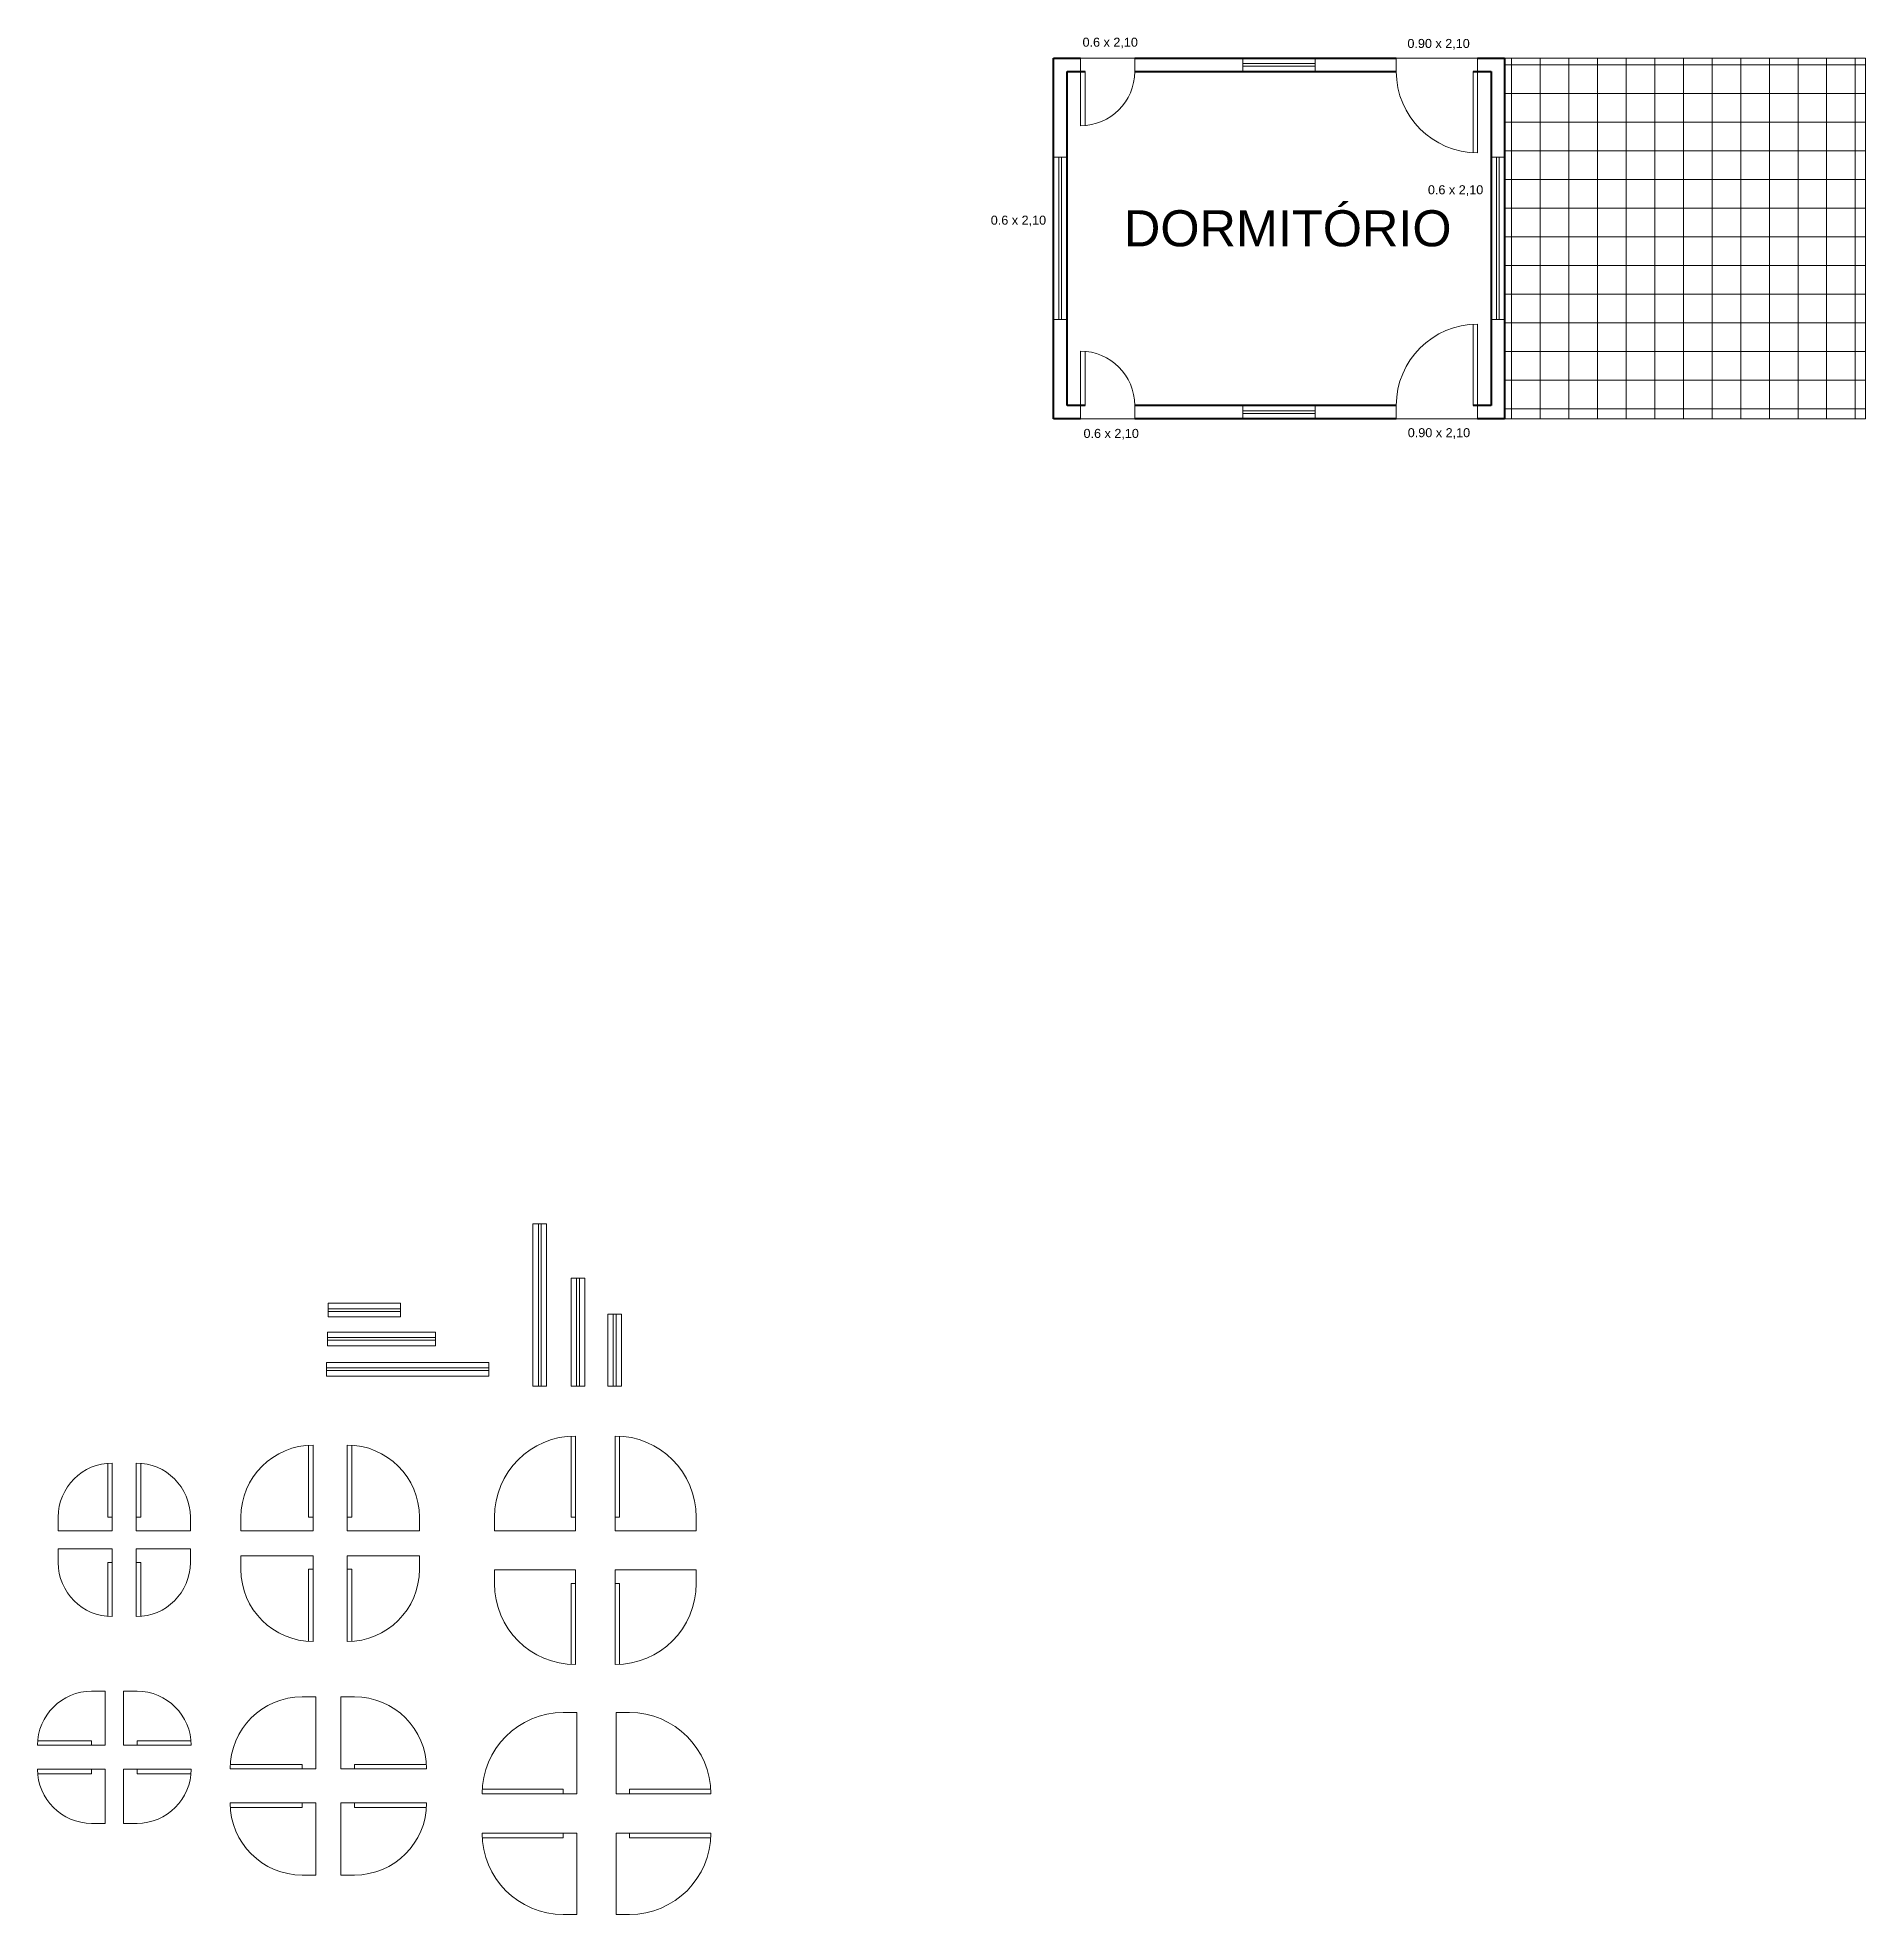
# Model space of a CAD drawing. Header units: millimetres. Extents: x 2213 to 2478, y 1506 to 1643.
# Drawn here: x 2267.76 to 2288.02, y 1622.24 to 1643.05 of the extents above; entities that cross this region are included whole.
import ezdxf

# ---------------------------------------------------------------- set-up
doc = ezdxf.new("R2010")
doc.units = ezdxf.units.MM
for name, color, linetype, lineweight in [('Detalhes e Hachuras', 1, 'Continuous', 9), ('Paredes', 4, 'Continuous', 40), ('Portas Janelas', 2, 'Continuous', 20), ('Textos', 3, 'Continuous', 30)]:
    doc.layers.add(name, color=color, linetype=linetype, lineweight=lineweight)
doc.styles.get("Standard").update_dxf_attribs({"font": 'arial.ttf'})

msp = doc.modelspace()

# ---------------------------------------------------------------- texts
at = {"layer": 'Textos', "attachment_point": 1}
for s, width, insert, char_height in [('0.6 x 2,10', 0.62814, (2279.34, 1643.048), 0.1), ('0.90 x 2,10', 1.00407, (2282.941, 1643.034), 0.1), ('0.6 x 2,10', 0.62814, (2283.168, 1641.412), 0.1), ('DORMITÓRIO', 3.30627, (2279.799, 1641.135), 0.4), ('0.6 x 2,10', 0.62814, (2278.323, 1641.075), 0.1), ('0.6 x 2,10', 0.62814, (2279.351, 1638.711), 0.1), ('0.90 x 2,10', 1.00407, (2282.945, 1638.719), 0.1)]:
    msp.add_mtext_dynamic_manual_height_columns(s, width=width, gutter_width=12.5, heights=[0], dxfattribs=dict(at, insert=insert, char_height=char_height))

# ---------------------------------------------------------------- hatches: boundary and pattern name
at = {"layer": 'Detalhes e Hachuras'}
h = msp.add_hatch(dxfattribs=at)
h.set_pattern_fill('NET', color=256, scale=0.1)
h.paths.add_polyline_path([(2288.018, 1642.822), (2284.018, 1642.822), (2284.018, 1638.822), (2288.018, 1638.822)])

# ---------------------------------------------------------------- linework, layer by layer
for p, q in [((2288.018, 1642.822), (2284.018, 1642.822)), ((2288.018, 1638.822), (2288.018, 1642.822)), ((2284.018, 1638.822), (2288.018, 1638.822))]:
    msp.add_line(p, q, dxfattribs=at)
at = {"layer": 'Paredes'}
for p, q in [((2279.018, 1642.822), (2279.318, 1642.822)), ((2279.018, 1638.822), (2279.018, 1642.822)), ((2279.918, 1642.822), (2282.818, 1642.822)), ((2283.718, 1642.822), (2284.018, 1642.822)), ((2284.018, 1642.822), (2284.018, 1638.822)), ((2279.168, 1642.672), (2279.368, 1642.672)), ((2279.168, 1638.972), (2279.168, 1642.672)), ((2279.918, 1642.672), (2282.818, 1642.672)), ((2283.668, 1642.672), (2283.868, 1642.672)), ((2283.868, 1642.672), (2283.868, 1638.972)), ((2279.318, 1638.822), (2279.018, 1638.822)), ((2279.368, 1638.972), (2279.168, 1638.972)), ((2282.818, 1638.972), (2279.918, 1638.972)), ((2282.818, 1638.822), (2279.918, 1638.822)), ((2283.868, 1638.972), (2283.668, 1638.972)), ((2284.018, 1638.822), (2283.718, 1638.822))]:
    msp.add_line(p, q, dxfattribs=at)
at = {"layer": 'Portas Janelas'}
for p, q in [((2279.318, 1642.672), (2279.318, 1642.822)), ((2279.318, 1642.822), (2279.918, 1642.822)), ((2279.918, 1642.822), (2279.918, 1642.672)), ((2281.118, 1642.822), (2281.918, 1642.822)), ((2281.118, 1642.672), (2281.118, 1642.822)), ((2281.918, 1642.822), (2281.918, 1642.672)), ((2282.818, 1642.822), (2282.818, 1642.672)), ((2282.818, 1642.822), (2283.718, 1642.822)), ((2283.718, 1642.822), (2283.718, 1642.672)), ((2279.318, 1642.672), (2279.318, 1642.072)), ((2279.368, 1642.672), (2279.318, 1642.672)), ((2279.368, 1642.074), (2279.368, 1642.672)), ((2281.118, 1642.762), (2281.918, 1642.762)), ((2281.918, 1642.732), (2281.118, 1642.732)), ((2281.918, 1642.672), (2281.118, 1642.672)), ((2283.668, 1641.773), (2283.668, 1642.672)), ((2283.668, 1642.672), (2283.718, 1642.672)), ((2283.718, 1642.672), (2283.718, 1641.772)), ((2279.018, 1639.922), (2279.018, 1641.722)), ((2279.018, 1641.722), (2279.168, 1641.722)), ((2279.078, 1639.922), (2279.078, 1641.722)), ((2279.108, 1641.722), (2279.108, 1639.922)), ((2279.168, 1641.722), (2279.168, 1639.922)), ((2283.868, 1639.922), (2283.868, 1641.722)), ((2283.868, 1641.722), (2284.018, 1641.722)), ((2283.928, 1639.922), (2283.928, 1641.722)), ((2283.958, 1641.722), (2283.958, 1639.922)), ((2284.018, 1641.722), (2284.018, 1639.922)), ((2279.168, 1639.922), (2279.018, 1639.922)), ((2283.668, 1639.87), (2283.668, 1638.972)), ((2283.718, 1638.972), (2283.718, 1639.872)), ((2284.018, 1639.922), (2283.868, 1639.922)), ((2279.318, 1638.972), (2279.318, 1639.572)), ((2279.368, 1639.569), (2279.368, 1638.972)), ((2279.368, 1638.972), (2279.318, 1638.972)), ((2279.318, 1638.972), (2279.318, 1638.822)), ((2279.318, 1638.822), (2279.918, 1638.822)), ((2279.918, 1638.822), (2279.918, 1638.972)), ((2281.118, 1638.972), (2281.918, 1638.972)), ((2281.118, 1638.822), (2281.118, 1638.972)), ((2281.118, 1638.912), (2281.918, 1638.912)), ((2281.918, 1638.882), (2281.118, 1638.882)), ((2281.918, 1638.822), (2281.118, 1638.822)), ((2281.918, 1638.972), (2281.918, 1638.822)), ((2282.818, 1638.822), (2282.818, 1638.972)), ((2282.818, 1638.822), (2283.718, 1638.822)), ((2283.668, 1638.972), (2283.718, 1638.972)), ((2283.718, 1638.822), (2283.718, 1638.972)), ((2273.249, 1628.097), (2273.249, 1629.897)), ((2273.249, 1629.897), (2273.399, 1629.897)), ((2273.309, 1628.097), (2273.309, 1629.897)), ((2273.339, 1629.897), (2273.339, 1628.097)), ((2273.399, 1629.897), (2273.399, 1628.097)), ((2273.823, 1629.297), (2273.673, 1629.297)), ((2273.673, 1629.297), (2273.673, 1628.097)), ((2273.733, 1629.297), (2273.733, 1628.097)), ((2273.763, 1628.097), (2273.763, 1629.297)), ((2273.823, 1628.097), (2273.823, 1629.297)), ((2270.98, 1629.017), (2271.78, 1629.017)), ((2270.98, 1628.867), (2270.98, 1629.017)), ((2270.98, 1628.957), (2271.78, 1628.957)), ((2271.78, 1628.927), (2270.98, 1628.927)), ((2271.78, 1628.867), (2270.98, 1628.867)), ((2271.78, 1629.017), (2271.78, 1628.867)), ((2274.079, 1628.097), (2274.079, 1628.897)), ((2274.079, 1628.897), (2274.229, 1628.897)), ((2274.139, 1628.097), (2274.139, 1628.897)), ((2274.169, 1628.897), (2274.169, 1628.097)), ((2274.229, 1628.897), (2274.229, 1628.097)), ((2270.97, 1628.697), (2270.97, 1628.547)), ((2272.17, 1628.697), (2270.97, 1628.697)), ((2272.17, 1628.637), (2270.97, 1628.637)), ((2272.17, 1628.547), (2272.17, 1628.697)), ((2270.97, 1628.607), (2272.17, 1628.607)), ((2270.97, 1628.547), (2272.17, 1628.547)), ((2270.961, 1628.361), (2272.761, 1628.361)), ((2270.961, 1628.211), (2270.961, 1628.361)), ((2270.961, 1628.301), (2272.761, 1628.301)), ((2272.761, 1628.271), (2270.961, 1628.271)), ((2272.761, 1628.211), (2270.961, 1628.211)), ((2272.761, 1628.361), (2272.761, 1628.211)), ((2273.399, 1628.097), (2273.249, 1628.097)), ((2273.673, 1628.097), (2273.823, 1628.097)), ((2274.229, 1628.097), (2274.079, 1628.097)), ((2270.762, 1627.444), (2270.762, 1626.646)), ((2270.812, 1626.646), (2270.812, 1627.446)), ((2271.19, 1626.646), (2271.19, 1627.446)), ((2271.24, 1627.444), (2271.24, 1626.646)), ((2273.671, 1627.544), (2273.671, 1626.646)), ((2273.721, 1626.646), (2273.721, 1627.546)), ((2274.159, 1626.646), (2274.159, 1627.546)), ((2274.209, 1627.544), (2274.209, 1626.646)), ((2268.536, 1627.244), (2268.536, 1626.646)), ((2268.586, 1626.646), (2268.586, 1627.246)), ((2268.851, 1626.646), (2268.851, 1627.246)), ((2268.901, 1627.244), (2268.901, 1626.646)), ((2267.986, 1626.496), (2267.986, 1626.646)), ((2268.536, 1626.646), (2268.586, 1626.646)), ((2268.586, 1626.646), (2268.586, 1626.496)), ((2268.901, 1626.646), (2268.851, 1626.646)), ((2268.851, 1626.646), (2268.851, 1626.496)), ((2269.451, 1626.496), (2269.451, 1626.646)), ((2270.012, 1626.646), (2270.012, 1626.496)), ((2270.762, 1626.646), (2270.812, 1626.646)), ((2270.812, 1626.496), (2270.812, 1626.646)), ((2271.19, 1626.496), (2271.19, 1626.646)), ((2271.24, 1626.646), (2271.19, 1626.646)), ((2271.99, 1626.646), (2271.99, 1626.496)), ((2272.821, 1626.496), (2272.821, 1626.646)), ((2273.671, 1626.646), (2273.721, 1626.646)), ((2273.721, 1626.496), (2273.721, 1626.646)), ((2274.159, 1626.496), (2274.159, 1626.646)), ((2274.209, 1626.646), (2274.159, 1626.646)), ((2275.059, 1626.496), (2275.059, 1626.646)), ((2268.586, 1626.496), (2267.986, 1626.496)), ((2268.851, 1626.496), (2269.451, 1626.496)), ((2270.012, 1626.496), (2270.812, 1626.496)), ((2271.99, 1626.496), (2271.19, 1626.496)), ((2272.821, 1626.496), (2273.721, 1626.496)), ((2275.059, 1626.496), (2274.159, 1626.496)), ((2268.586, 1626.294), (2267.986, 1626.294)), ((2267.986, 1626.294), (2267.986, 1626.144)), ((2268.536, 1625.546), (2268.536, 1626.144)), ((2268.536, 1626.144), (2268.586, 1626.144)), ((2268.586, 1626.144), (2268.586, 1626.294)), ((2268.586, 1626.144), (2268.586, 1625.544)), ((2268.851, 1626.144), (2268.851, 1626.294)), ((2268.851, 1626.294), (2269.451, 1626.294)), ((2268.851, 1626.144), (2268.851, 1625.544)), ((2268.901, 1626.144), (2268.851, 1626.144)), ((2268.901, 1625.546), (2268.901, 1626.144)), ((2269.451, 1626.294), (2269.451, 1626.144)), ((2270.012, 1626.068), (2270.012, 1626.218)), ((2270.012, 1626.218), (2270.812, 1626.218)), ((2270.812, 1626.218), (2270.812, 1626.068)), ((2271.99, 1626.218), (2271.19, 1626.218)), ((2271.19, 1626.218), (2271.19, 1626.068)), ((2271.99, 1626.068), (2271.99, 1626.218)), ((2270.762, 1625.269), (2270.762, 1626.068)), ((2270.762, 1626.068), (2270.812, 1626.068)), ((2270.812, 1626.068), (2270.812, 1625.268)), ((2271.19, 1626.068), (2271.19, 1625.268)), ((2271.24, 1626.068), (2271.19, 1626.068)), ((2271.24, 1625.269), (2271.24, 1626.068)), ((2272.821, 1626.062), (2272.821, 1625.912)), ((2272.821, 1626.062), (2273.721, 1626.062)), ((2273.721, 1626.062), (2273.721, 1625.912)), ((2275.059, 1626.062), (2274.159, 1626.062)), ((2274.159, 1626.062), (2274.159, 1625.912)), ((2275.059, 1626.062), (2275.059, 1625.912)), ((2273.671, 1625.013), (2273.671, 1625.912)), ((2273.671, 1625.912), (2273.721, 1625.912)), ((2273.721, 1625.912), (2273.721, 1625.012)), ((2274.159, 1625.912), (2274.159, 1625.012)), ((2274.209, 1625.912), (2274.159, 1625.912)), ((2274.209, 1625.013), (2274.209, 1625.912)), ((2268.507, 1624.717), (2268.357, 1624.717)), ((2268.507, 1624.117), (2268.507, 1624.717)), ((2268.71, 1624.117), (2268.71, 1624.717)), ((2268.71, 1624.717), (2268.86, 1624.717)), ((2270.692, 1624.655), (2270.842, 1624.655)), ((2270.842, 1624.655), (2270.842, 1623.855)), ((2271.27, 1624.655), (2271.12, 1624.655)), ((2271.12, 1624.655), (2271.12, 1623.855)), ((2273.735, 1624.48), (2273.585, 1624.48)), ((2273.735, 1624.48), (2273.735, 1623.58)), ((2274.17, 1624.48), (2274.32, 1624.48)), ((2274.17, 1624.48), (2274.17, 1623.58)), ((2268.357, 1624.117), (2267.757, 1624.117)), ((2267.76, 1624.167), (2268.357, 1624.167)), ((2268.357, 1624.167), (2268.357, 1624.117)), ((2268.357, 1624.117), (2268.507, 1624.117)), ((2268.86, 1624.117), (2268.71, 1624.117)), ((2269.458, 1624.167), (2268.86, 1624.167)), ((2268.86, 1624.167), (2268.86, 1624.117)), ((2268.86, 1624.117), (2269.46, 1624.117)), ((2268.357, 1623.852), (2267.757, 1623.852)), ((2268.357, 1623.802), (2268.357, 1623.852)), ((2268.357, 1623.852), (2268.507, 1623.852)), ((2268.507, 1623.852), (2268.507, 1623.252)), ((2268.86, 1623.852), (2268.71, 1623.852)), ((2268.71, 1623.852), (2268.71, 1623.252)), ((2268.86, 1623.852), (2269.46, 1623.852)), ((2268.86, 1623.802), (2268.86, 1623.852)), ((2270.692, 1623.855), (2269.892, 1623.855)), ((2269.893, 1623.905), (2270.692, 1623.905)), ((2270.692, 1623.905), (2270.692, 1623.855)), ((2270.842, 1623.855), (2270.692, 1623.855)), ((2271.12, 1623.855), (2271.27, 1623.855)), ((2272.068, 1623.905), (2271.27, 1623.905)), ((2271.27, 1623.905), (2271.27, 1623.855)), ((2271.27, 1623.855), (2272.07, 1623.855)), ((2267.76, 1623.802), (2268.357, 1623.802)), ((2269.458, 1623.802), (2268.86, 1623.802)), ((2272.687, 1623.63), (2273.585, 1623.63)), ((2273.585, 1623.63), (2273.585, 1623.58)), ((2275.218, 1623.63), (2274.32, 1623.63)), ((2274.32, 1623.63), (2274.32, 1623.58)), ((2270.692, 1623.478), (2269.892, 1623.478)), ((2269.893, 1623.428), (2270.692, 1623.428)), ((2270.842, 1623.478), (2270.692, 1623.478)), ((2270.692, 1623.428), (2270.692, 1623.478)), ((2270.842, 1622.678), (2270.842, 1623.478)), ((2271.12, 1622.678), (2271.12, 1623.478)), ((2271.12, 1623.478), (2271.27, 1623.478)), ((2271.27, 1623.478), (2272.07, 1623.478)), ((2271.27, 1623.428), (2271.27, 1623.478)), ((2272.068, 1623.428), (2271.27, 1623.428)), ((2273.585, 1623.58), (2272.685, 1623.58)), ((2273.735, 1623.58), (2273.585, 1623.58)), ((2274.17, 1623.58), (2274.32, 1623.58)), ((2274.32, 1623.58), (2275.22, 1623.58)), ((2268.507, 1623.252), (2268.357, 1623.252)), ((2268.71, 1623.252), (2268.86, 1623.252)), ((2273.585, 1623.142), (2272.685, 1623.142)), ((2272.687, 1623.092), (2273.585, 1623.092)), ((2273.735, 1623.142), (2273.585, 1623.142)), ((2273.585, 1623.092), (2273.585, 1623.142)), ((2273.735, 1622.242), (2273.735, 1623.142)), ((2274.17, 1622.242), (2274.17, 1623.142)), ((2274.17, 1623.142), (2274.32, 1623.142)), ((2274.32, 1623.142), (2275.22, 1623.142)), ((2274.32, 1623.092), (2274.32, 1623.142)), ((2275.218, 1623.092), (2274.32, 1623.092)), ((2270.692, 1622.678), (2270.842, 1622.678)), ((2271.27, 1622.678), (2271.12, 1622.678)), ((2273.735, 1622.242), (2273.585, 1622.242)), ((2274.17, 1622.242), (2274.32, 1622.242))]:
    msp.add_line(p, q, dxfattribs=at)
for centre, radius, start, end in [((2279.318, 1642.672), 0.6, 270, 0), ((2283.718, 1642.672), 0.9, 180, 270), ((2283.718, 1638.972), 0.9, 90, 180), ((2279.318, 1638.972), 0.6, 0, 90), ((2270.812, 1626.646), 0.8, 90, 180), ((2271.19, 1626.646), 0.8, 0, 90), ((2273.721, 1626.646), 0.9, 90, 180), ((2274.159, 1626.646), 0.9, 0, 90), ((2268.586, 1626.646), 0.6, 90, 180), ((2268.851, 1626.646), 0.6, 0, 90), ((2268.586, 1626.144), 0.6, 180, 270), ((2268.851, 1626.144), 0.6, 270, 0), ((2270.812, 1626.068), 0.8, 180, 270), ((2271.19, 1626.068), 0.8, 270, 0), ((2273.721, 1625.912), 0.9, 180, 270), ((2274.159, 1625.912), 0.9, 270, 0), ((2268.357, 1624.117), 0.6, 90, 180), ((2268.86, 1624.117), 0.6, 0, 90), ((2270.692, 1623.855), 0.8, 90, 180), ((2271.27, 1623.855), 0.8, 0, 90), ((2273.585, 1623.58), 0.9, 90, 180), ((2274.32, 1623.58), 0.9, 0, 90), ((2268.357, 1623.852), 0.6, 180, 270), ((2268.86, 1623.852), 0.6, 270, 0), ((2270.692, 1623.478), 0.8, 180, 270), ((2271.27, 1623.478), 0.8, 270, 0), ((2273.585, 1623.142), 0.9, 180, 270), ((2274.32, 1623.142), 0.9, 270, 0)]:
    msp.add_arc(centre, radius, start, end, dxfattribs=at)

msp.set_redraw_order([(e.dxf.handle, doc.entitydb.next_handle()) for e in msp.query("TEXT MTEXT ATTDEF DIMENSION ARC_DIMENSION")])  # texts and dimensions are drawn at this point

doc.saveas('drawing.dxf')
